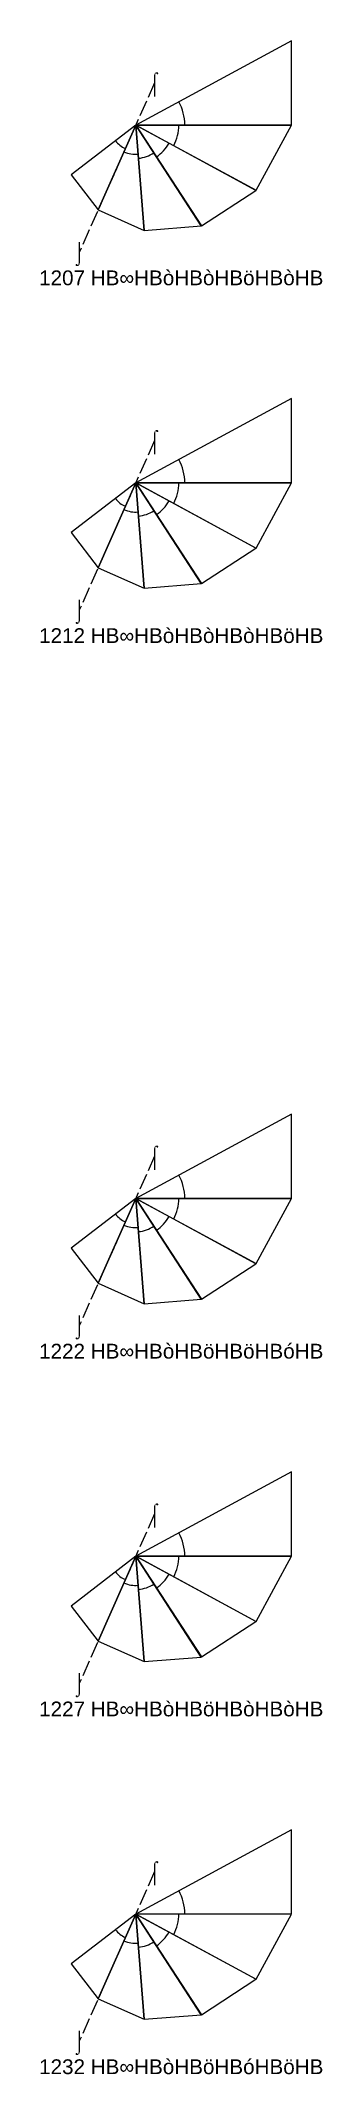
# Model space of a CAD drawing. Header units: millimetres. Extents: x 122552 to 1654769, y -10280102 to 62068.
# Drawn here: x 1234072 to 1255039, y -9549683 to -9398210 of the extents above; entities that cross this region are included whole.
import ezdxf
from ezdxf.enums import TextEntityAlignment as Align

# ---------------------------------------------------------------- set-up
doc = ezdxf.new("R2010")
doc.units = ezdxf.units.MM
doc.linetypes.add('ACAD_ISO02W100', pattern=[15, 12, -3])
for name, color, linetype in [('BASE', 170, 'Continuous'), ('HYPOTENUSE', 20, 'Continuous'), ('PERPENDICULAR', 90, 'Continuous'), ('Standard', 7, 'Continuous')]:
    doc.layers.add(name, color=color, linetype=linetype)
doc.styles.add('Arial', font='arial_0.ttf')

msp = doc.modelspace()

# ---------------------------------------------------------------- texts
at = {"style": 'Arial'}
for s, p in [('⌠', (1242556, -9401339)), ('⌡', (1236942, -9413977)), ('1207 HB∞HBòHBòHBöHBòHB', (1244537, -9415874)), ('⌠', (1242556, -9427987)), ('⌡', (1236942, -9440626)), ('1212 HB∞HBòHBòHBòHBöHB', (1244537, -9442522)), ('⌠', (1242556, -9481285)), ('⌡', (1236942, -9493923)), ('1222 HB∞HBòHBöHBöHBóHB', (1244537, -9495820)), ('⌠', (1242556, -9507933)), ('⌡', (1236942, -9520572)), ('1227 HB∞HBòHBöHBòHBòHB', (1244537, -9522468)), ('⌠', (1242556, -9534582)), ('⌡', (1236942, -9547220)), ('1232 HB∞HBòHBöHBóHBöHB', (1244537, -9549117))]:
    msp.add_text(s, height=1100, dxfattribs=at).set_placement(p, align=Align.MIDDLE_CENTER)

# ---------------------------------------------------------------- blocks, each defined once
blk = doc.blocks.new('fundamental_block_GT')
at = {"color": 4}
blk.add_arc((0, -2), 277, 359.9799, 28.4254, dxfattribs=at)
at = {"layer": 'BASE'}
blk.add_line((0, 0), (879, -7), dxfattribs=at)
at = {"layer": 'HYPOTENUSE'}
blk.add_line((883, 469), (0, 0), dxfattribs=at)
at = {"layer": 'PERPENDICULAR'}
blk.add_line((879, -7), (883, 469), dxfattribs=at)

# ---------------------------------------------------------------- linework, layer by layer
at = {"linetype": 'ACAD_ISO02W100', "ltscale": 100}
for p, q in [((1242556, -9401339), (1236942, -9413977)), ((1242556, -9427987), (1236942, -9440626)), ((1242556, -9481285), (1236942, -9493923)), ((1242556, -9507933), (1236942, -9520572)), ((1242556, -9534582), (1236942, -9547220))]:
    msp.add_line(p, q, dxfattribs=at)

# ---------------------------------------------------------------- block references
for p, xscale, yscale, zscale, rotation in [((1241153, -9404498), 11.58735412275403, 11.58735412275403, 11.58735412275403, 332.0000000000002), ((1241153, -9404498), 10.18429076373612, 10.18429076373612, 10.18429076373612, 303.5116672382094), ((1241153, -9404498), 6.914651890687749, 6.914651890687749, 6.914651890687749, 218.0466689528319), ((1241153, -9404498), 7.867265571233768, 7.867265571233768, 7.867265571233768, 246.5350017146306), ((1241153, -9404498), 8.951118371073514, 8.951118371073514, 8.951118371073514, 275.0233344764167), ((1241153, -9431147), 11.58735412275403, 11.58735412275403, 11.58735412275403, 332.0000000000002), ((1241153, -9431147), 10.18429076373612, 10.18429076373612, 10.18429076373612, 303.5116672382094), ((1241153, -9431147), 6.914651890687749, 6.914651890687749, 6.914651890687749, 218.0466689528319), ((1241153, -9431147), 7.867265571233768, 7.867265571233768, 7.867265571233768, 246.5350017146306), ((1241153, -9431147), 8.951118371073514, 8.951118371073514, 8.951118371073514, 275.0233344764167), ((1241153, -9484444), 11.58735412275403, 11.58735412275403, 11.58735412275403, 332.0000000000002), ((1241153, -9484444), 10.18429076373612, 10.18429076373612, 10.18429076373612, 303.5116672382094), ((1241153, -9484444), 6.914651890687749, 6.914651890687749, 6.914651890687749, 218.0466689528319), ((1241153, -9484444), 7.867265571233768, 7.867265571233768, 7.867265571233768, 246.5350017146306), ((1241153, -9484444), 8.951118371073514, 8.951118371073514, 8.951118371073514, 275.0233344764167), ((1241153, -9511093), 11.58735412275403, 11.58735412275403, 11.58735412275403, 332.0000000000002), ((1241153, -9511093), 10.18429076373612, 10.18429076373612, 10.18429076373612, 303.5116672382094), ((1241153, -9511093), 8.951118371073514, 8.951118371073514, 8.951118371073514, 275.0233344764167), ((1241153, -9511093), 6.914651890687749, 6.914651890687749, 6.914651890687749, 218.0466689528319), ((1241153, -9511093), 7.867265571233768, 7.867265571233768, 7.867265571233768, 246.5350017146306), ((1241153, -9537742), 11.58735412275403, 11.58735412275403, 11.58735412275403, 332.0000000000002), ((1241153, -9537742), 10.18429076373612, 10.18429076373612, 10.18429076373612, 303.5116672382094), ((1241153, -9537742), 6.914651890687749, 6.914651890687749, 6.914651890687749, 218.0466689528319), ((1241153, -9537742), 7.867265571233768, 7.867265571233768, 7.867265571233768, 246.5350017146306), ((1241153, -9537742), 8.951118371073514, 8.951118371073514, 8.951118371073514, 275.0233344764167)]:
    msp.add_blockref('fundamental_block_GT', p, dxfattribs=dict(xscale=xscale, yscale=yscale, zscale=zscale, rotation=rotation))
at = {"layer": 'Standard', "xscale": 13.18371388650824, "yscale": 13.18371388650824, "zscale": 13.18371388650824, "rotation": 0.4883327617913192}
for p in [(1241153, -9404498), (1241153, -9431147), (1241153, -9484444), (1241153, -9511093), (1241153, -9537742)]:
    msp.add_blockref('fundamental_block_GT', p, dxfattribs=at)

msp.set_redraw_order([(e.dxf.handle, doc.entitydb.next_handle()) for e in msp.query("TEXT MTEXT ATTDEF DIMENSION ARC_DIMENSION")])  # texts and dimensions are drawn at this point

doc.saveas('drawing.dxf')
